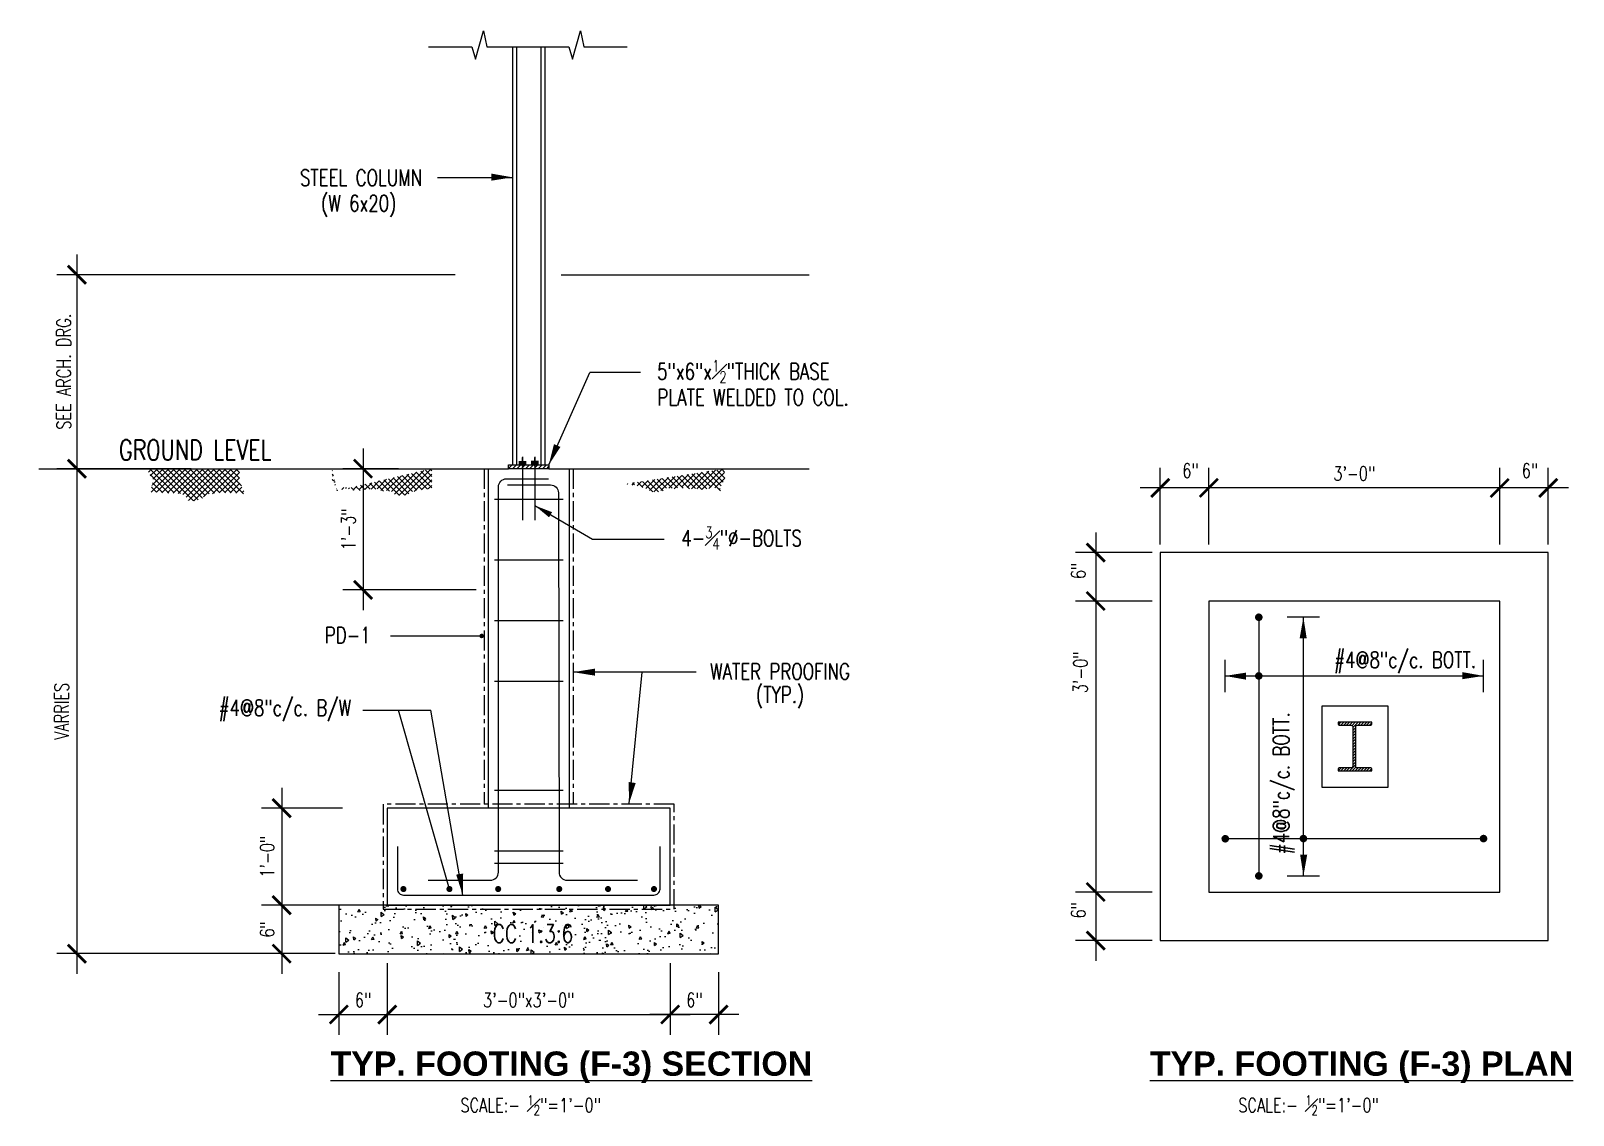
# Model space of a CAD drawing. Header units: inches. Extents: x 53231 to 57580, y 9630 to 11039.
# Drawn here: x 53282.7 to 53473.6, y 10355.6 to 10489.8 of the extents above; entities that cross this region are included whole.
import ezdxf

# ---------------------------------------------------------------- set-up
doc = ezdxf.new("R2010")
doc.units = ezdxf.units.IN
doc.header["$MEASUREMENT"] = 0
doc.linetypes.add('CENTER', pattern=[2, 1.25, -0.25, 0.25, -0.25])
for name, color, linetype in [('A-TEXT-P', 242, 'Continuous'), ('COLUMN', 4, 'Continuous'), ('Grid line', 1, 'CENTER'), ('HATCH', 253, 'Continuous'), ('L', 2, 'Continuous'), ('PB', 3, 'Continuous'), ('WALL', 7, 'Continuous')]:
    doc.layers.add(name, color=color, linetype=linetype)
doc.styles.add('1-2', font='simplex.shx', dxfattribs={"width": 0.75, "height": 1.75})
doc.styles.add('1-8', font='simplex.shx', dxfattribs={"width": 0.75, "height": 7})
doc.styles.add('16 scale', font='arial.ttf')
doc.dimstyles.new('1-2', dxfattribs={"dimtxt": 1.75, "dimasz": 2.25, "dimexe": 2.5, "dimexo": 1, "dimgap": 0.75, "dimtad": 1, "dimdec": 4, "dimzin": 3, "dimdsep": 46, "dimlunit": 4, "dimtxsty": '1-2', "dimblk": 'ARCHTICK', "dimcen": 0, "dimdle": 2.5, "dimclrd": 1, "dimclre": 1, "dimclrt": 2, "dimazin": 0, "dimtfac": 0.75, "dimtdec": 4, "dimtix": 1, "dimtmove": 2, "dimatfit": 3, "dimfxl": 1, "dimfrac": 1, "dimtolj": 1, "dimtzin": 1, "dimlwd": -1, "dimlwe": -1, "dimarcsym": 0})
pattern_1 = [(45, (-328.04964, 0), (-0.3535533906, 0.3535533906), []), (135, (-328.04964, 0), (-0.3535533906, -0.3535533906), [])]

msp = doc.modelspace()

# ---------------------------------------------------------------- texts
at = {"layer": 'A-TEXT-P', "color": 4, "char_height": 3, "attachment_point": 1, "style": '16 scale'}
for s, insert in [('{\\fArial|b1|i0|c0|p34;\\LTYP. FOOTING (F-3) SECTION}', (53319.78444549, 10363.48652482)), ('{\\fArial|b1|i0|c0|p34;\\LTYP. FOOTING (F-3) PLAN }', (53421.17823027, 10363.48652482))]:
    msp.add_mtext_dynamic_manual_height_columns(s, width=863.7811566335, gutter_width=30, heights=[0], dxfattribs=dict(at, insert=insert))
at = {"layer": 'L', "color": 2, "attachment_point": 5}
for s, insert, char_height, style in [('\\A1;STEEL COLUMN', (53323.56980983, 10471.58503987), 2, '1-2'), ('\\A1;(W 6x20)', (53323.2727628, 10468.08925604), 2, '1-2'), ('\\A1;5"x6"x{\\H0.7x;\\S1#2;}"THICK BASE', (53370.86795359, 10447.62312192), 2, '1-2'), ('\\A1;  PLATE WELDED TO COL.', (53371.05693848, 10444.41677738), 2, '1-2'), ('\\A1;GROUND LEVEL', (53303.05489985, 10437.9170825), 2.5, '1-2'), ('\\A1;4-{\\H0.7x;\\S3#4;}"%%C-BOLTS', (53370.65341588, 10426.9960873), 2, '1-2'), ('\\A1;#4@8"c/c. BOTT.', (53452.76258753, 10411.61628498), 2, '1-2'), ('\\A1;WATER PROOFING', (53375.41849197, 10410.50708138), 2, '1-2'), ('\\A1;(TYP.)', (53375.41849197, 10407.30160674), 2, '1-2'), ('\\A1;#4@8"c/c. B/W', (53314.14171788, 10405.67673546), 2, '1-2'), ('\\A1;CC 1:3:6', (53344.83777113, 10378.06814002), 2.25, '1-2'), ('\\A1;SCALE:- {\\H0.7x;\\S1#2;}"=1\'-0"', (53344.55585908, 10356.83538475), 1.75, '1-8'), ('\\A1;SCALE:- {\\H0.7x;\\S1#2;}"=1\'-0"', (53440.81628367, 10356.83538475), 1.75, '1-8')]:
    msp.add_mtext(s, dxfattribs=dict(at, insert=insert, char_height=char_height, style=style))
at = {"layer": 'L', "color": 2, "insert": (53321.91837389, 10414.98764628), "char_height": 2, "width": 31.5097583618, "attachment_point": 5, "style": '1-2'}
msp.add_mtext('\\A1;PD-1', dxfattribs=at)
at = {"layer": 'L', "color": 2, "insert": (53437.75291702, 10396.66449077), "char_height": 2, "attachment_point": 5, "rotation": 90, "style": '1-2'}
msp.add_mtext('\\A1;#4@8"c/c. BOTT.', dxfattribs=at)

# ---------------------------------------------------------------- blocks, each defined once
blk = doc.blocks.new('_ARCHTICK')
at = {"color": 0, "linetype": 'ByBlock', "const_width": 0.15}
blk.add_lwpolyline([(-0.5, -0.5), (0.5, 0.5)], dxfattribs=at)
blk = doc.blocks.new('*D114')
at = {"layer": 'DEFPOINTS', "color": 0, "transparency": 16777216}
for p in [(53336.2, 10459.59), (53288.4, 10435.59), (53303.52, 10435.59)]:
    blk.add_point(p, dxfattribs=at)
at = {"layer": 'L', "color": 1, "transparency": 16777216}
for p, q in [((53288.4, 10462.09), (53288.4, 10433.09)), ((53335.2, 10459.59), (53285.9, 10459.59)), ((53302.52, 10435.59), (53285.9, 10435.59))]:
    blk.add_line(p, q, dxfattribs=at)
at = {"layer": 'L', "color": 1, "transparency": 16777216, "xscale": 2.25, "yscale": 2.25, "zscale": 2.25}
for p, rotation in [((53288.4, 10459.59), 90), ((53288.4, 10435.59), 270)]:
    blk.add_blockref('_ARCHTICK', p, dxfattribs=dict(at, rotation=rotation))
at = {"layer": 'L', "color": 2, "transparency": 16777216, "insert": (53286.77, 10447.59), "char_height": 1.75, "attachment_point": 5, "rotation": 90, "style": '1-2'}
blk.add_mtext('\\A1;SEE ARCH. DRG.', dxfattribs=at)
blk = doc.blocks.new('*D115')
at = {"layer": 'DEFPOINTS', "color": 0, "transparency": 16777216}
for p in [(53322.27, 10393.59), (53313.74, 10381.59), (53328.19, 10381.59)]:
    blk.add_point(p, dxfattribs=at)
at = {"layer": 'L', "color": 1, "transparency": 16777216}
for p, q in [((53313.74, 10396.09), (53313.74, 10379.09)), ((53321.27, 10393.59), (53311.24, 10393.59)), ((53327.19, 10381.59), (53311.24, 10381.59))]:
    blk.add_line(p, q, dxfattribs=at)
at = {"layer": 'L', "color": 1, "transparency": 16777216, "xscale": 2.25, "yscale": 2.25, "zscale": 2.25}
for p, rotation in [((53313.74, 10393.59), 90), ((53313.74, 10381.59), 270)]:
    blk.add_blockref('_ARCHTICK', p, dxfattribs=dict(at, rotation=rotation))
at = {"layer": 'L', "color": 2, "transparency": 16777216, "insert": (53311.95, 10387.59), "char_height": 1.75, "attachment_point": 5, "rotation": 90, "style": '1-2'}
blk.add_mtext('\\A1;1\'-0"', dxfattribs=at)
blk = doc.blocks.new('*D116')
at = {"layer": 'DEFPOINTS', "color": 0, "transparency": 16777216}
for p in [(53319.64, 10381.59), (53313.74, 10375.59), (53319.64, 10375.59)]:
    blk.add_point(p, dxfattribs=at)
at = {"layer": 'L', "color": 1, "transparency": 16777216}
for p, q in [((53313.74, 10384.09), (53313.74, 10373.09)), ((53318.64, 10381.59), (53311.24, 10381.59)), ((53318.64, 10375.59), (53311.24, 10375.59))]:
    blk.add_line(p, q, dxfattribs=at)
at = {"layer": 'L', "color": 1, "transparency": 16777216, "xscale": 2.25, "yscale": 2.25, "zscale": 2.25}
for p, rotation in [((53313.74, 10381.59), 90), ((53313.74, 10375.59), 270)]:
    blk.add_blockref('_ARCHTICK', p, dxfattribs=dict(at, rotation=rotation))
at = {"layer": 'L', "color": 2, "transparency": 16777216, "insert": (53311.95, 10378.59), "char_height": 1.75, "attachment_point": 5, "rotation": 90, "style": '1-2'}
blk.add_mtext('\\A1;6"', dxfattribs=at)
blk = doc.blocks.new('*D117')
at = {"layer": 'DEFPOINTS', "color": 0, "transparency": 16777216}
for p in [(53302.84, 10435.59), (53288.4, 10375.59), (53321.34, 10375.59)]:
    blk.add_point(p, dxfattribs=at)
at = {"layer": 'L', "color": 1, "transparency": 16777216}
for p, q in [((53288.4, 10438.09), (53288.4, 10373.09)), ((53301.84, 10435.59), (53285.9, 10435.59)), ((53320.34, 10375.59), (53285.9, 10375.59))]:
    blk.add_line(p, q, dxfattribs=at)
at = {"layer": 'L', "color": 1, "transparency": 16777216, "xscale": 2.25, "yscale": 2.25, "zscale": 2.25}
for p, rotation in [((53288.4, 10435.59), 90), ((53288.4, 10375.59), 270)]:
    blk.add_blockref('_ARCHTICK', p, dxfattribs=dict(at, rotation=rotation))
at = {"layer": 'L', "color": 2, "transparency": 16777216, "insert": (53286.51, 10405.59), "char_height": 1.75, "attachment_point": 5, "rotation": 90, "style": '1-2'}
blk.add_mtext('\\A1;VARRIES', dxfattribs=at)
blk = doc.blocks.new('*D113')
at = {"layer": 'DEFPOINTS', "color": 0, "transparency": 16777216}
for p in [(53326.81, 10375.43), (53320.81, 10374.28), (53326.81, 10368.06)]:
    blk.add_point(p, dxfattribs=at)
at = {"layer": 'L', "color": 1, "transparency": 16777216}
for p, q in [((53320.81, 10373.28), (53320.81, 10365.56)), ((53326.81, 10374.43), (53326.81, 10365.56)), ((53318.31, 10368.06), (53329.31, 10368.06))]:
    blk.add_line(p, q, dxfattribs=at)
at = {"layer": 'L', "color": 1, "transparency": 16777216, "xscale": 2.25, "yscale": 2.25, "zscale": 2.25, "rotation": 180}
blk.add_blockref('_ARCHTICK', (53320.81, 10368.06), dxfattribs=at)
at = {"layer": 'L', "color": 1, "transparency": 16777216, "xscale": 2.25, "yscale": 2.25, "zscale": 2.25}
blk.add_blockref('_ARCHTICK', (53326.81, 10368.06), dxfattribs=at)
at = {"layer": 'L', "color": 2, "transparency": 16777216, "insert": (53323.81, 10369.85), "char_height": 1.75, "attachment_point": 5, "style": '1-2'}
blk.add_mtext('\\A1;6"', dxfattribs=at)
blk = doc.blocks.new('*D108')
at = {"layer": 'DEFPOINTS', "color": 0, "transparency": 16777216}
for p in [(53361.81, 10375.43), (53367.81, 10374.28), (53361.81, 10368.06)]:
    blk.add_point(p, dxfattribs=at)
at = {"layer": 'L', "color": 1, "transparency": 16777216}
for p, q in [((53361.81, 10374.43), (53361.81, 10365.56)), ((53367.81, 10373.28), (53367.81, 10365.56)), ((53370.31, 10368.06), (53359.31, 10368.06))]:
    blk.add_line(p, q, dxfattribs=at)
at = {"layer": 'L', "color": 1, "transparency": 16777216, "xscale": 2.25, "yscale": 2.25, "zscale": 2.25, "rotation": 180}
blk.add_blockref('_ARCHTICK', (53361.81, 10368.06), dxfattribs=at)
at = {"layer": 'L', "color": 1, "transparency": 16777216, "xscale": 2.25, "yscale": 2.25, "zscale": 2.25}
blk.add_blockref('_ARCHTICK', (53367.81, 10368.06), dxfattribs=at)
at = {"layer": 'L', "color": 2, "transparency": 16777216, "insert": (53364.81, 10369.85), "char_height": 1.75, "attachment_point": 5, "style": '1-2'}
blk.add_mtext('\\A1;6"', dxfattribs=at)
blk = doc.blocks.new('*D109')
at = {"layer": 'DEFPOINTS', "color": 0, "transparency": 16777216}
for p in [(53361.81, 10375.43), (53326.81, 10374.28), (53361.81, 10368.06)]:
    blk.add_point(p, dxfattribs=at)
at = {"layer": 'L', "color": 1, "transparency": 16777216}
for p, q in [((53326.81, 10373.28), (53326.81, 10365.56)), ((53361.81, 10374.43), (53361.81, 10365.56)), ((53324.31, 10368.06), (53364.31, 10368.06))]:
    blk.add_line(p, q, dxfattribs=at)
at = {"layer": 'L', "color": 1, "transparency": 16777216, "xscale": 2.25, "yscale": 2.25, "zscale": 2.25, "rotation": 180}
blk.add_blockref('_ARCHTICK', (53326.81, 10368.06), dxfattribs=at)
at = {"layer": 'L', "color": 1, "transparency": 16777216, "xscale": 2.25, "yscale": 2.25, "zscale": 2.25}
blk.add_blockref('_ARCHTICK', (53361.81, 10368.06), dxfattribs=at)
at = {"layer": 'L', "color": 2, "transparency": 16777216, "insert": (53344.31, 10369.85), "char_height": 1.75, "attachment_point": 5, "style": '1-2'}
blk.add_mtext('\\A1;3\'-0"x3\'-0"', dxfattribs=at)
blk = doc.blocks.new('*D110')
at = {"layer": 'DEFPOINTS', "color": 0, "transparency": 16777216}
for p in [(53329.18, 10435.59), (53323.81, 10420.59), (53338.81, 10420.59)]:
    blk.add_point(p, dxfattribs=at)
at = {"layer": 'L', "color": 1, "transparency": 16777216}
for p, q in [((53323.81, 10438.09), (53323.81, 10418.09)), ((53328.18, 10435.59), (53321.31, 10435.59)), ((53337.81, 10420.59), (53321.31, 10420.59))]:
    blk.add_line(p, q, dxfattribs=at)
at = {"layer": 'L', "color": 1, "transparency": 16777216, "xscale": 2.25, "yscale": 2.25, "zscale": 2.25}
for p, rotation in [((53323.81, 10435.59), 90), ((53323.81, 10420.59), 270)]:
    blk.add_blockref('_ARCHTICK', p, dxfattribs=dict(at, rotation=rotation))
at = {"layer": 'L', "color": 2, "transparency": 16777216, "insert": (53322.02, 10428.09), "char_height": 1.75, "attachment_point": 5, "rotation": 90, "style": '1-2'}
blk.add_mtext('\\A1;1\'-3"', dxfattribs=at)
blk = doc.blocks.new('*D102')
at = {"layer": 'DEFPOINTS', "color": 0, "transparency": 16777216}
for p in [(53422.47, 10383.21), (53414.47, 10377.21), (53422.47, 10377.21)]:
    blk.add_point(p, dxfattribs=at)
at = {"layer": 'L', "color": 1, "transparency": 16777216}
for p, q in [((53414.47, 10385.71), (53414.47, 10374.71)), ((53421.47, 10383.21), (53411.97, 10383.21)), ((53421.47, 10377.21), (53411.97, 10377.21))]:
    blk.add_line(p, q, dxfattribs=at)
at = {"layer": 'L', "color": 1, "transparency": 16777216, "xscale": 2.25, "yscale": 2.25, "zscale": 2.25}
for p, rotation in [((53414.47, 10383.21), 90), ((53414.47, 10377.21), 270)]:
    blk.add_blockref('_ARCHTICK', p, dxfattribs=dict(at, rotation=rotation))
at = {"layer": 'L', "color": 2, "transparency": 16777216, "insert": (53412.33, 10380.96), "char_height": 1.75, "attachment_point": 5, "rotation": 90, "style": '1-2'}
blk.add_mtext('\\A1;6"', dxfattribs=at)
blk = doc.blocks.new('*D103')
at = {"layer": 'DEFPOINTS', "color": 0, "transparency": 16777216}
for p in [(53422.47, 10419.21), (53414.47, 10383.21), (53422.47, 10383.21)]:
    blk.add_point(p, dxfattribs=at)
at = {"layer": 'L', "color": 1, "transparency": 16777216}
for p, q in [((53414.47, 10421.71), (53414.47, 10380.71)), ((53421.47, 10419.21), (53411.97, 10419.21)), ((53421.47, 10383.21), (53411.97, 10383.21))]:
    blk.add_line(p, q, dxfattribs=at)
at = {"layer": 'L', "color": 1, "transparency": 16777216, "xscale": 2.25, "yscale": 2.25, "zscale": 2.25}
for p, rotation in [((53414.47, 10419.21), 90), ((53414.47, 10383.21), 270)]:
    blk.add_blockref('_ARCHTICK', p, dxfattribs=dict(at, rotation=rotation))
at = {"layer": 'L', "color": 2, "transparency": 16777216, "insert": (53412.58, 10410.4), "char_height": 1.75, "attachment_point": 5, "rotation": 90, "style": '1-2'}
blk.add_mtext('\\A1;3\'-0"', dxfattribs=at)
blk = doc.blocks.new('*D104')
at = {"layer": 'DEFPOINTS', "color": 0, "transparency": 16777216}
for p in [(53422.47, 10425.21), (53414.47, 10419.21), (53422.47, 10419.21)]:
    blk.add_point(p, dxfattribs=at)
at = {"layer": 'L', "color": 1, "transparency": 16777216}
for p, q in [((53414.47, 10427.71), (53414.47, 10416.71)), ((53421.47, 10425.21), (53411.97, 10425.21)), ((53421.47, 10419.21), (53411.97, 10419.21))]:
    blk.add_line(p, q, dxfattribs=at)
at = {"layer": 'L', "color": 1, "transparency": 16777216, "xscale": 2.25, "yscale": 2.25, "zscale": 2.25}
for p, rotation in [((53414.47, 10425.21), 90), ((53414.47, 10419.21), 270)]:
    blk.add_blockref('_ARCHTICK', p, dxfattribs=dict(at, rotation=rotation))
at = {"layer": 'L', "color": 2, "transparency": 16777216, "insert": (53412.33, 10422.96), "char_height": 1.75, "attachment_point": 5, "rotation": 90, "style": '1-2'}
blk.add_mtext('\\A1;6"', dxfattribs=at)
blk = doc.blocks.new('*D105')
at = {"layer": 'DEFPOINTS', "color": 0, "transparency": 16777216}
for p in [(53422.47, 10433.21), (53422.47, 10425.21), (53428.47, 10425.21)]:
    blk.add_point(p, dxfattribs=at)
at = {"layer": 'L', "color": 1, "transparency": 16777216}
for p, q in [((53422.47, 10426.21), (53422.47, 10435.71)), ((53428.47, 10426.21), (53428.47, 10435.71)), ((53430.97, 10433.21), (53419.97, 10433.21))]:
    blk.add_line(p, q, dxfattribs=at)
at = {"layer": 'L', "color": 1, "transparency": 16777216, "xscale": 2.25, "yscale": 2.25, "zscale": 2.25, "rotation": 180}
blk.add_blockref('_ARCHTICK', (53422.47, 10433.21), dxfattribs=at)
at = {"layer": 'L', "color": 1, "transparency": 16777216, "xscale": 2.25, "yscale": 2.25, "zscale": 2.25}
blk.add_blockref('_ARCHTICK', (53428.47, 10433.21), dxfattribs=at)
at = {"layer": 'L', "color": 2, "transparency": 16777216, "insert": (53426.21, 10435.35), "char_height": 1.75, "attachment_point": 5, "style": '1-2'}
blk.add_mtext('\\A1;6"', dxfattribs=at)
blk = doc.blocks.new('*D106')
at = {"layer": 'DEFPOINTS', "color": 0, "transparency": 16777216}
for p in [(53428.47, 10433.21), (53428.47, 10425.21), (53464.47, 10425.21)]:
    blk.add_point(p, dxfattribs=at)
at = {"layer": 'L', "color": 1, "transparency": 16777216}
for p, q in [((53428.47, 10426.21), (53428.47, 10435.71)), ((53464.47, 10426.21), (53464.47, 10435.71)), ((53466.97, 10433.21), (53425.97, 10433.21))]:
    blk.add_line(p, q, dxfattribs=at)
at = {"layer": 'L', "color": 1, "transparency": 16777216, "xscale": 2.25, "yscale": 2.25, "zscale": 2.25, "rotation": 180}
blk.add_blockref('_ARCHTICK', (53428.47, 10433.21), dxfattribs=at)
at = {"layer": 'L', "color": 1, "transparency": 16777216, "xscale": 2.25, "yscale": 2.25, "zscale": 2.25}
blk.add_blockref('_ARCHTICK', (53464.47, 10433.21), dxfattribs=at)
at = {"layer": 'L', "color": 2, "transparency": 16777216, "insert": (53446.47, 10435), "char_height": 1.75, "attachment_point": 5, "style": '1-2'}
blk.add_mtext('\\A1;3\'-0"', dxfattribs=at)
blk = doc.blocks.new('*D107')
at = {"layer": 'DEFPOINTS', "color": 0, "transparency": 16777216}
for p in [(53464.47, 10433.21), (53464.47, 10425.21), (53470.47, 10425.21)]:
    blk.add_point(p, dxfattribs=at)
at = {"layer": 'L', "color": 1, "transparency": 16777216}
for p, q in [((53464.47, 10426.21), (53464.47, 10435.71)), ((53470.47, 10426.21), (53470.47, 10435.71)), ((53472.97, 10433.21), (53461.97, 10433.21))]:
    blk.add_line(p, q, dxfattribs=at)
at = {"layer": 'L', "color": 1, "transparency": 16777216, "xscale": 2.25, "yscale": 2.25, "zscale": 2.25, "rotation": 180}
blk.add_blockref('_ARCHTICK', (53464.47, 10433.21), dxfattribs=at)
at = {"layer": 'L', "color": 1, "transparency": 16777216, "xscale": 2.25, "yscale": 2.25, "zscale": 2.25}
blk.add_blockref('_ARCHTICK', (53470.47, 10433.21), dxfattribs=at)
at = {"layer": 'L', "color": 2, "transparency": 16777216, "insert": (53468.21, 10435.35), "char_height": 1.75, "attachment_point": 5, "style": '1-2'}
blk.add_mtext('\\A1;6"', dxfattribs=at)
blk = doc.blocks.new('A$C6FAA51F3')
at = {"layer": 'L', "color": 1}
blk.add_lwpolyline([(0, 0, 0, 0.875, 0), (0.03, 2.62, 0.875, 0.875, 0)], format="xyseb", dxfattribs=at)
at = {"layer": 'WALL', "color": 4}
blk.add_line((-2, 0), (2, 0), dxfattribs=at)
blk = doc.blocks.new('A$C48294E53')
at = {"layer": 'COLUMN', "color": 4}
blk.add_lwpolyline([(2.19, 7.62), (3.63, 7.62, -0.414214), (3.81, 7.44), (3.81, 2.53, -0.414214), (3.63, 2.35), (2.19, 2.35, 0.414214), (2, 2.16), (2, 1.97), (6.19, 1.97), (6.19, 2.16, 0.414214), (6, 2.35), (4.37, 2.35, -0.414214), (4.19, 2.53), (4.19, 7.44, -0.414214), (4.37, 7.62), (6, 7.62, 0.414214), (6.19, 7.81), (6.19, 8), (2, 8), (2, 7.81, 0.414214)], format="xyb", close=True, dxfattribs=at)
blk = doc.blocks.new('A$C0EAF4FF9')
at = {"layer": 'Grid line'}
h = blk.add_hatch(dxfattribs=at)
h.set_pattern_fill('_USER', color=256, scale=0.25, angle=45, style=0, pattern_type=0)
h.set_pattern_definition([(45, (0, 0), (-0.176777, 0.176777), [])])
edge = h.paths.add_edge_path()
edge.add_line((2.19, 7.72), (3.63, 7.72))
edge.add_arc((3.63, 7.53), 0.188, 0, 90, ccw=False)
edge.add_line((3.81, 7.53), (3.81, 2.62))
edge.add_arc((3.63, 2.62), 0.188, -90, 0, ccw=False)
edge.add_line((3.63, 2.44), (2.19, 2.44))
edge.add_arc((2.19, 2.25), 0.187, 90, 180)
edge.add_line((2, 2.25), (2, 2.06))
edge.add_line((2, 2.06), (6.19, 2.06))
edge.add_line((6.19, 2.06), (6.19, 2.25))
edge.add_arc((6, 2.25), 0.188, 0, 90)
edge.add_line((6, 2.44), (4.37, 2.44))
edge.add_arc((4.37, 2.62), 0.188, 180, 270, ccw=False)
edge.add_line((4.19, 2.62), (4.19, 7.53))
edge.add_arc((4.37, 7.53), 0.188, 90, 180, ccw=False)
edge.add_line((4.37, 7.72), (6, 7.72))
edge.add_arc((6, 7.9), 0.187, 270, 360)
edge.add_line((6.19, 7.9), (6.19, 8.09))
edge.add_line((6.19, 8.09), (2, 8.09))
edge.add_line((2, 8.09), (2, 7.9))
edge.add_arc((2.19, 7.9), 0.188, 180, 270)
blk.add_blockref('A$C48294E53', (0, 0.09), dxfattribs=at)

# ---------------------------------------------------------------- dimensions: what is measured, and where the dimension line sits
at = {"layer": 'L'}
dim = msp.add_linear_dim(base=(53288.39596416, 10435.58546599), p1=(53336.2043152, 10459.58546599), p2=(53303.52265544, 10435.58546599), angle=90, text='SEE ARCH. DRG.', dimstyle='1-2', dxfattribs=at)
dim.commit()
dim.dimension.update_dxf_attribs({"geometry": '*D114', "text_midpoint": (53286.77096416, 10447.58546599)})
dim = msp.add_linear_dim(base=(53288.39596416, 10375.58546599), p1=(53302.84138253, 10435.58546599), p2=(53321.34138253, 10375.58546599), angle=90, text='VARRIES', dimstyle='1-2', dxfattribs=at)
dim.commit()
dim.dimension.update_dxf_attribs({"geometry": '*D117', "text_midpoint": (53286.50808105, 10405.58546599), "dimtype": 160})
for base, p1, p2, angle, picture, middle in [((53323.80991443, 10420.58546599), (53329.17550765, 10435.58546599), (53338.80810324, 10420.58546599), 90, '*D110', (53322.01824777, 10428.08546599)), ((53313.74206818, 10381.58546599), (53322.27000055, 10393.58546599), (53328.18748655, 10381.58546599), 90, '*D115', (53311.95040152, 10387.58546599)), ((53313.74206818, 10375.58546599), (53319.64376508, 10381.58546599), (53319.64376508, 10375.58546599), 90, '*D116', (53311.95040152, 10378.58546599)), ((53361.80810324, 10368.05831965), (53367.80810324, 10374.28129103), (53361.80810324, 10375.42501419), 180, '*D108', (53364.80810324, 10369.84998632))]:
    dim = msp.add_linear_dim(base=base, p1=p1, p2=p2, angle=angle, dimstyle='1-2', dxfattribs=at)
    dim.commit()
    dim.dimension.update_dxf_attribs({"geometry": picture, "text_midpoint": middle})
for base, p1, p2, picture, middle in [((53422.46615304, 10433.21039132), (53428.46615304, 10425.21039132), (53422.46615304, 10425.21039132), '*D105', (53426.21350683, 10435.3468175)), ((53464.46615304, 10433.21039132), (53470.46615304, 10425.21039132), (53464.46615304, 10425.21039132), '*D107', (53468.21350683, 10435.3468175))]:
    dim = msp.add_linear_dim(base=base, p1=p1, p2=p2, dimstyle='1-2', dxfattribs=at)
    dim.commit()
    dim.dimension.update_dxf_attribs({"geometry": picture, "text_midpoint": middle, "dimtype": 160})
for base, p1, p2, picture, middle in [((53428.46615304, 10433.21039132), (53464.46615304, 10425.21039132), (53428.46615304, 10425.21039132), '*D106', (53446.46615304, 10435.00205798)), ((53326.80810324, 10368.05831965), (53320.80810324, 10374.28129103), (53326.80810324, 10375.42501419), '*D113', (53323.80810324, 10369.84998632))]:
    dim = msp.add_linear_dim(base=base, p1=p1, p2=p2, dimstyle='1-2', dxfattribs=at)
    dim.commit()
    dim.dimension.update_dxf_attribs({"geometry": picture, "text_midpoint": middle})
for base, p1, p2, picture, middle in [((53414.46615304, 10419.21039132), (53422.46615304, 10425.21039132), (53422.46615304, 10419.21039132), '*D104', (53412.32972686, 10422.95774511)), ((53414.46615304, 10383.21039132), (53422.46615304, 10419.21039132), (53422.46615304, 10383.21039132), '*D103', (53412.57826992, 10410.39683533)), ((53414.46615304, 10377.21039132), (53422.46615304, 10383.21039132), (53422.46615304, 10377.21039132), '*D102', (53412.32972686, 10380.95774511))]:
    dim = msp.add_linear_dim(base=base, p1=p1, p2=p2, angle=90, dimstyle='1-2', dxfattribs=at)
    dim.commit()
    dim.dimension.update_dxf_attribs({"geometry": picture, "text_midpoint": middle, "dimtype": 160})
dim = msp.add_linear_dim(base=(53361.80810324, 10368.05831965), p1=(53326.80810324, 10374.28129103), p2=(53361.80810324, 10375.42501419), text='3\'-0"x3\'-0"', dimstyle='1-2', dxfattribs=at)
dim.commit()
dim.dimension.update_dxf_attribs({"geometry": '*D109', "text_midpoint": (53344.30810324, 10369.84998632)})

# ---------------------------------------------------------------- hatches: boundary and pattern name
at = {"layer": 'HATCH'}
h = msp.add_hatch(dxfattribs=at)
h.set_pattern_fill('_USER', color=256, scale=0.5, angle=45, style=0, double=1, pattern_type=0)
h.set_pattern_definition([(45, (-330.14087, 0), (-0.3535533906, 0.3535533906), []), (135, (-330.14087, 0), (-0.3535533906, -0.3535533906), [])])
edge = h.paths.add_edge_path()
edge.add_arc((53297.62539102, 10432.58429369), 0.12289045, 32.0000000486, 128.5693309629)
edge.add_arc((53297.501076, 10432.68761826), 0.04824427, 351.3664630518, 414.9999999502)
edge.add_arc((53297.501076, 10432.76665704), 0.04824427, 305.0000000507, 414.9999999493)
edge.add_arc((53297.501076, 10432.84569582), 0.04824427, 305.0000000485, 414.9999999515)
edge.add_arc((53297.44576636, 10433.00372495), 0.14467368, 305.0000000498, 414.9999999502)
edge.add_arc((53297.501076, 10433.16175408), 0.04824427, 305.0000000485, 414.9999999515)
edge.add_arc((53297.51295461, 10433.30800573), 0.10789439, 278.4169765515, 388.4169764521)
edge.add_arc((53297.59205538, 10433.46608329), 0.10789439, 278.4169765431, 388.4169764441)
edge.add_arc((53297.67115615, 10433.62416085), 0.10789439, 278.4169765482, 388.4169764505)
edge.add_arc((53297.71070654, 10433.75454493), 0.09648854, 305.0000000496, 414.9999999504)
edge.add_arc((53297.71070654, 10433.91262249), 0.09648854, 305.0000000496, 414.9999999504)
edge.add_arc((53297.73837831, 10434.03118067), 0.04824427, 305.0000000485, 414.9999999515)
edge.add_arc((53297.71074045, 10434.14969041), 0.09642941, 305.0000000504, 414.9999999496)
edge.add_arc((53297.73837831, 10434.26820015), 0.04824427, 305.0000000485, 414.9999999515)
edge.add_arc((53297.73837831, 10434.34723893), 0.04824427, 305.0000000485, 414.9999999515)
edge.add_arc((53297.65927754, 10434.37089075), 0.10794515, 8.4529127433, 118.4529126436)
edge.add_arc((53297.51295461, 10434.5171424), 0.10789439, 331.5830235495, 441.5830234518)
edge.add_arc((53297.46152561, 10434.63570057), 0.06825446, 350.0224601742, 460.0224600744)
edge.add_arc((53297.39430345, 10434.78195222), 0.09648854, 305.0000000496, 414.9999999504)
edge.add_arc((53297.28756482, 10434.92411378), 0.17393999, 338.7216118059, 448.7216117074)
edge.add_arc((53297.2242233, 10435.10983639), 0.06825446, 350.0224601742, 460.0224600744)
edge.add_arc((53297.15700114, 10435.25608804), 0.09648853, 305.0000000485, 414.9999999515)
edge.add_arc((53297.15700114, 10435.4141656), 0.09648854, 305.0000000496, 414.9999999504)
edge.add_arc((53297.18467291, 10435.53272378), 0.04824427, 305.0000000485, 414.9999999515)
edge.add_arc((53297.15700114, 10435.65128195), 0.09648854, 305.0000000544, 316.9911220598)
edge.add_line((53297.22755819, 10435.58546599), (53308.43171932, 10435.58546599))
edge.add_arc((53308.38616031, 10435.60115625), 0.04818514, 305.000000049, 340.9965915299, ccw=False)
edge.add_arc((53308.38612639, 10435.5221659), 0.04824427, -54.9999999515, 54.9999999515, ccw=False)
edge.add_arc((53308.38612639, 10435.44312712), 0.04824427, -54.9999999515, 54.9999999515, ccw=False)
edge.add_arc((53308.38612639, 10435.36408834), 0.04824427, -54.9999999493, 54.9999999493, ccw=False)
edge.add_arc((53308.38612639, 10435.28504956), 0.04824427, -54.9999999515, 54.9999999515, ccw=False)
edge.add_arc((53308.38612639, 10435.20601078), 0.04824427, -54.9999999515, 54.9999999515, ccw=False)
edge.add_arc((53308.45334856, 10435.13879791), 0.04828211, 35.0000000491, 144.9999999509, ccw=False)
edge.add_arc((53308.46522717, 10435.126972), 0.04824427, -54.9999999493, 54.9999999493, ccw=False)
edge.add_arc((53308.46522717, 10435.04793322), 0.04824427, -54.9999999515, 54.9999999515, ccw=False)
edge.add_arc((53308.46522717, 10434.96889443), 0.04824427, -54.9999999493, 54.9999999493, ccw=False)
edge.add_arc((53308.46522717, 10434.88985565), 0.04824427, -54.9999999515, 54.9999999515, ccw=False)
edge.add_arc((53308.40991753, 10434.73182652), 0.14467368, -54.9999999502, 54.9999999502, ccw=False)
edge.add_arc((53308.46522717, 10434.57379739), 0.04824427, -54.9999999515, 54.9999999515, ccw=False)
edge.add_arc((53308.43755539, 10434.45523922), 0.09648854, -54.9999999504, 54.9999999504, ccw=False)
edge.add_arc((53308.43755539, 10434.29716166), 0.09648854, -54.9999999504, 54.9999999504, ccw=False)
edge.add_arc((53308.46522717, 10434.17860349), 0.04824427, -54.9999999515, 54.9999999515, ccw=False)
edge.add_arc((53308.43755539, 10434.06004532), 0.09648854, -54.9999999504, 54.9999999504, ccw=False)
edge.add_arc((53308.43755539, 10433.90196776), 0.09648853, -54.9999999515, 54.9999999515, ccw=False)
edge.add_arc((53308.50477755, 10433.75571611), 0.06825446, -9.9775398258, 100.0224600744, ccw=False)
edge.add_arc((53308.56811907, 10433.5699935), 0.17393999, -21.2783881941, 88.7216117074, ccw=False)
edge.add_arc((53308.67485771, 10433.42783193), 0.09648854, -54.9999999504, 54.9999999504, ccw=False)
edge.add_arc((53308.74207987, 10433.28158028), 0.06825446, -9.9775398258, 100.0224600744, ccw=False)
edge.add_arc((53308.79350886, 10433.16302211), 0.10789439, -28.4169764505, 81.5830234518, ccw=False)
edge.add_arc((53308.9398318, 10433.01677046), 0.10794515, 8.4529127433, 118.4529126436, ccw=False)
edge.add_arc((53309.01893257, 10432.99311864), 0.04824427, -54.9999999515, 54.9999999515, ccw=False)
edge.add_arc((53309.01893257, 10432.91407986), 0.04824427, -54.9999999515, 54.9999999515, ccw=False)
edge.add_arc((53308.99129471, 10432.79557012), 0.09642941, -54.9999999496, 54.9999999496, ccw=False)
edge.add_arc((53309.01893257, 10432.67706038), 0.04824427, -54.9999999515, 54.9999999515, ccw=False)
edge.add_arc((53308.99126079, 10432.55850221), 0.09648854, -24.0280352442, 54.999999951, ccw=False)
edge.add_arc((53309.20799353, 10432.30964246), 0.24588495, 121.5357405307, 141.9999999499)
edge.add_arc((53308.70140603, 10432.26554802), 0.36887945, 32.0000000493, 141.9999999498)
edge.add_arc((53308.20220279, 10432.36235372), 0.24588495, 32.0000000499, 141.9999999499)
edge.add_arc((53307.90422579, 10432.44861359), 0.12289045, 32.0000000497, 141.9999999504)
edge.add_arc((53307.70316979, 10432.45915049), 0.12289045, 32.0000000493, 141.9999999491)
edge.add_arc((53307.50202554, 10432.46963225), 0.1229945, 32.0000000497, 141.9999999507)
edge.add_arc((53307.30088754, 10432.48023321), 0.12289045, 32.0000000479, 141.9999999483)
edge.add_arc((53307.0997433, 10432.49071497), 0.1229945, 32.0000000504, 141.9999999509)
edge.add_arc((53306.89860529, 10432.50131593), 0.12289045, 32.0000000486, 141.9999999496)
edge.add_arc((53306.69746105, 10432.51179769), 0.1229945, 32.0000000497, 141.9999999509)
edge.add_arc((53306.49632305, 10432.52239865), 0.12289045, 32.0000000497, 141.9999999504)
edge.add_arc((53306.2951788, 10432.53288041), 0.1229945, 32.0000000497, 141.9999999507)
edge.add_arc((53306.0940408, 10432.54348137), 0.12289045, 32.0000000493, 141.9999999498)
edge.add_arc((53305.89289655, 10432.55396313), 0.1229945, 32.0000000508, 141.9999999516)
edge.add_arc((53305.65261468, 10432.39530328), 0.27475016, 58.5478480029, 168.5478479035)
edge.add_arc((53305.27902931, 10432.38467764), 0.1229945, 32.0000000515, 141.9999999509)
edge.add_arc((53304.97358605, 10432.33010144), 0.24588495, 32.0000000499, 141.9999999499)
edge.add_arc((53304.74071353, 10432.31217239), 0.17376993, 76.9922807766, 186.9922806758)
edge.add_arc((53304.42481821, 10432.05653029), 0.27486967, 58.5491782319, 168.549178132)
edge.add_arc((53304.11618758, 10431.94178333), 0.17380175, 76.954244146, 186.9542440459)
edge.add_arc((53303.83944745, 10431.85561798), 0.12289045, 32.0000000493, 141.9999999491)
edge.add_arc((53303.70349592, 10431.76196595), 0.17376993, 76.9922807726, 186.9922806723)
edge.add_arc((53303.49181761, 10431.57144587), 0.17384353, 76.9680337302, 186.9680336312)
edge.add_arc((53303.11073583, 10431.42005677), 0.24588495, 32.0000000491, 141.9999999496)
edge.add_arc((53302.81275883, 10431.50631665), 0.12289045, 32.0000000486, 141.9999999489)
edge.add_arc((53302.50739758, 10431.45167639), 0.24588495, 32.00000005, 141.9999999507)
edge.add_arc((53302.20933234, 10431.53788112), 0.1229945, 32.0000000497, 141.9999999507)
edge.add_arc((53301.94308987, 10431.65267102), 0.17376993, 347.0077193261, 457.0077192282)
edge.add_arc((53301.85678493, 10431.92933177), 0.12285734, 302.0000000489, 411.9999999509)
edge.add_arc((53301.82811821, 10431.96096751), 0.1229945, 32.0000000497, 141.9999999514)
edge.add_arc((53301.56190707, 10432.07570727), 0.17372813, 347.0215089254, 457.0215088254)
edge.add_arc((53301.37134873, 10432.28719941), 0.17376993, 347.0077193261, 457.0077192282)
edge.add_arc((53301.24584301, 10432.39449407), 0.1229945, 32.0000000497, 141.9999999507)
edge.add_arc((53301.04470501, 10432.40509503), 0.12289045, 32.0000000493, 141.9999999498)
edge.add_arc((53300.84356076, 10432.41557679), 0.1229945, 32.0000000497, 141.9999999509)
edge.add_arc((53300.5381175, 10432.3610006), 0.24588495, 32.0000000497, 141.9999999506)
edge.add_arc((53300.03161825, 10432.3169613), 0.3687754, 32.0000000498, 141.9999999503)
edge.add_arc((53299.63680226, 10432.47888009), 0.12289045, 32.0000000493, 141.9999999491)
edge.add_arc((53299.43565801, 10432.48936185), 0.1229945, 32.0000000508, 141.9999999514)
edge.add_arc((53299.23452001, 10432.49996281), 0.12289045, 32.0000000493, 141.9999999491)
edge.add_arc((53299.03337576, 10432.51044457), 0.1229945, 32.0000000497, 141.9999999507)
edge.add_arc((53298.83223776, 10432.52104553), 0.12289045, 32.0000000497, 141.9999999504)
edge.add_arc((53298.63109351, 10432.53152729), 0.1229945, 32.0000000504, 141.9999999509)
edge.add_arc((53298.42995551, 10432.54212825), 0.12289045, 32.0000000486, 141.9999999496)
edge.add_arc((53298.22881127, 10432.55261001), 0.1229945, 32.0000000497, 141.9999999509)
edge.add_arc((53298.02767327, 10432.56321097), 0.12289045, 32.0000000479, 141.9999999483)
edge.add_arc((53297.82652902, 10432.57369273), 0.1229945, 32.0000000497, 141.9999999507)
h = msp.add_hatch(dxfattribs=at)
h.set_pattern_fill('_USER', color=256, scale=0.5, angle=45, style=0, double=1, pattern_type=0)
h.set_pattern_definition(pattern_1)
edge = h.paths.add_edge_path()
edge.add_arc((53320.47836354, 10432.52341787), 0.27486967, 63.549178017, 63.9180968771, ccw=False)
edge.add_arc((53320.87389577, 10432.73858207), 0.27484325, 63.5381527352, 173.5381526351, ccw=False)
edge.add_arc((53321.09943102, 10432.91769941), 0.12289045, 37.0000000486, 146.9999999495, ccw=False)
edge.add_arc((53321.36764046, 10433.02770595), 0.17384353, 81.9680337264, 191.9680336299, ccw=False)
edge.add_arc((53321.49499545, 10433.13291319), 0.12289045, 37.0000000486, 146.9999999488, ccw=False)
edge.add_arc((53321.69629199, 10433.1398829), 0.1229945, 37.0000000501, 146.9999999509, ccw=False)
edge.add_arc((53321.83067147, 10433.04393507), 0.17376993, -7.9922806746, 102.0077192265, ccw=False)
edge.add_arc((53322.10590541, 10432.95278655), 0.1229945, 37.0000000501, 146.9999999509, ccw=False)
edge.add_arc((53322.24031708, 10432.8568883), 0.17372813, -7.9784910784, 102.0215088206, ccw=False)
edge.add_arc((53322.61858004, 10432.69885606), 0.24588495, 37.000000049, 146.9999999498, ccw=False)
edge.add_arc((53322.91801709, 10432.77990239), 0.12289045, 37.0000000486, 146.9999999492, ccw=False)
edge.add_arc((53323.22237824, 10432.71994116), 0.24588495, 37.0000000487, 146.9999999499, ccw=False)
edge.add_arc((53323.62496716, 10432.73399988), 0.24588495, 37.0000000494, 146.9999999498, ccw=False)
edge.add_arc((53324.02755608, 10432.74805859), 0.24588495, 37.000000049, 146.9999999494, ccw=False)
edge.add_arc((53324.32699314, 10432.82910491), 0.12289045, 37.0000000506, 146.9999999507, ccw=False)
edge.add_arc((53324.73450615, 10432.70215608), 0.36887945, 37.0000000494, 146.9999999499, ccw=False)
edge.add_arc((53325.13217098, 10432.85722234), 0.12289045, 37.0000000513, 146.9999999521, ccw=False)
edge.add_arc((53325.539684, 10432.73027351), 0.36887945, 37.0000000501, 146.9999999503, ccw=False)
edge.add_arc((53325.87043593, 10432.78230294), 0.17376993, -7.9922806766, 102.0077192236, ccw=False)
edge.add_arc((53326.14566986, 10432.69115442), 0.1229945, 37.0000000494, 146.9999999502, ccw=False)
edge.add_arc((53326.34696224, 10432.69824342), 0.12289045, 37.0000000486, 146.9999999488, ccw=False)
edge.add_arc((53326.65132339, 10432.6382822), 0.24588495, 37.0000000514, 146.999999952, ccw=False)
edge.add_arc((53326.95076044, 10432.71932852), 0.12289045, 37.0000000486, 146.9999999487, ccw=False)
edge.add_arc((53327.18824088, 10432.55638005), 0.27484325, 10.4618473682, 120.4618472689, ccw=False)
edge.add_arc((53327.49475411, 10432.43626185), 0.17384353, -7.9680336318, 102.0319662693, ccw=False)
edge.add_arc((53327.90928745, 10432.10827724), 0.38870197, 18.5745314787, 128.5745313792, ccw=False)
edge.add_arc((53328.38080657, 10432.16516265), 0.12289045, 37.0000000486, 146.9999999485, ccw=False)
edge.add_arc((53328.58210312, 10432.17213236), 0.1229945, 37.0000000494, 146.9999999498, ccw=False)
edge.add_arc((53328.7833955, 10432.17922137), 0.12289045, 37.0000000486, 146.9999999498, ccw=False)
edge.add_arc((53328.98469204, 10432.18619108), 0.1229945, 37.0000000515, 146.9999999516, ccw=False)
edge.add_arc((53329.18598442, 10432.19328008), 0.12289045, 37.0000000492, 146.9999999499, ccw=False)
edge.add_arc((53329.45419386, 10432.30328662), 0.17384353, 81.9680337314, 191.9680336318, ccw=False)
edge.add_arc((53329.58154885, 10432.40849386), 0.12289045, 37.0000000479, 146.9999999481, ccw=False)
edge.add_arc((53330.05597477, 10432.38458186), 0.38880069, 55.4206218973, 165.4206217981, ccw=False)
edge.add_arc((53330.44658291, 10432.74075361), 0.17372813, 81.9784911784, 191.9784910773, ccw=False)
edge.add_arc((53330.67704224, 10432.7788634), 0.24588495, 37.000000049, 146.9999999497, ccw=False)
edge.add_arc((53330.9764793, 10432.85990972), 0.12289045, 37.0000000527, 146.9999999524, ccw=False)
edge.add_arc((53331.28084044, 10432.79994849), 0.24588495, 37.0000000487, 146.9999999497, ccw=False)
edge.add_arc((53332.14934459, 10431.544896), 1.55571639, 84.1428509744, 115.5970929983, ccw=False)
edge.add_line((53319.94526917, 10435.58546599), (53332.30810324, 10435.58546599))
edge.add_arc((53319.89767536, 10435.57757053), 0.04824427, -54.9999999502, 9.419157827, ccw=False)
edge.add_arc((53319.96489752, 10435.51035767), 0.04828211, 35.0000000491, 144.9999999509, ccw=False)
edge.add_arc((53319.97677613, 10435.49853175), 0.04824427, -54.9999999493, 54.9999999493, ccw=False)
edge.add_arc((53319.97677613, 10435.41949297), 0.04824427, -54.9999999515, 54.9999999515, ccw=False)
edge.add_arc((53319.97677613, 10435.34045419), 0.04824427, -54.9999999493, 54.9999999493, ccw=False)
edge.add_arc((53319.97677613, 10435.26141541), 0.04824427, -54.9999999515, 54.9999999515, ccw=False)
edge.add_arc((53319.92146649, 10435.10338628), 0.14467368, -54.9999999502, 54.9999999502, ccw=False)
edge.add_arc((53319.97677613, 10434.94535715), 0.04824427, -54.9999999515, 54.9999999515, ccw=False)
edge.add_arc((53319.94910436, 10434.82679898), 0.09648854, -54.9999999504, 54.9999999504, ccw=False)
edge.add_arc((53319.94910436, 10434.66872142), 0.09648854, -54.9999999504, 54.9999999504, ccw=False)
edge.add_arc((53319.97677613, 10434.55016325), 0.04824427, -54.9999999515, 54.9999999515, ccw=False)
edge.add_arc((53319.94910436, 10434.43160508), 0.09648854, -54.9999999504, 54.9999999504, ccw=False)
edge.add_arc((53319.94910436, 10434.27352752), 0.09648853, -54.9999999515, 54.9999999515, ccw=False)
edge.add_arc((53320.01632652, 10434.12727587), 0.06825446, -9.9775398258, 100.0224600744, ccw=False)
edge.add_arc((53320.07966804, 10433.94155326), 0.17393999, -21.2783881941, 88.7216117074, ccw=False)
edge.add_arc((53320.18640667, 10433.79939169), 0.09648854, -54.9999999504, 54.9999999504, ccw=False)
edge.add_arc((53320.25362883, 10433.65314004), 0.06825446, -9.9775398258, 100.0224600744, ccw=False)
edge.add_arc((53320.30505783, 10433.53458187), 0.10789439, -28.4169764505, 81.5830234518, ccw=False)
edge.add_arc((53320.45138076, 10433.38833022), 0.10794515, 8.4529127433, 118.4529126436, ccw=False)
edge.add_arc((53320.53048154, 10433.3646784), 0.04824427, -54.9999999515, 54.9999999515, ccw=False)
edge.add_arc((53320.53048154, 10433.28563962), 0.04824427, -54.9999999515, 54.9999999515, ccw=False)
edge.add_arc((53320.50284367, 10433.16712988), 0.09642941, -54.9999999496, 54.9999999496, ccw=False)
edge.add_arc((53320.53048154, 10433.04862014), 0.04824427, -54.9999999515, 54.9999999515, ccw=False)
edge.add_arc((53320.50280976, 10432.93006197), 0.09648854, -54.9999999504, 54.9999999504, ccw=False)
edge.add_arc((53320.50280976, 10432.77198441), 0.09648854, -1.4445555628, 54.9999999498, ccw=False)
edge.add_line((53332.30810324, 10435.58546599), (53332.30810324, 10433.09249065))
h = msp.add_hatch(dxfattribs=at)
h.set_pattern_fill('_USER', color=256, scale=0.5, angle=45, style=0, double=1, pattern_type=0)
h.set_pattern_definition(pattern_1)
edge = h.paths.add_edge_path()
edge.add_arc((53368.12538375, 10432.5088165), 0.27486967, 113.0819033071, 113.4508221673)
edge.add_arc((53367.7416544, 10432.74438637), 0.27484325, 3.4618473642, 113.4618472653)
edge.add_arc((53367.52580253, 10432.93506184), 0.12289045, 30.0000000492, 139.9999999498)
edge.add_arc((53367.26371795, 10433.05895462), 0.17384353, 345.0319663687, 455.0319662695)
edge.add_arc((53367.14204362, 10433.17068292), 0.12289045, 30.0000000521, 139.9999999522)
edge.add_arc((53366.94138771, 10433.18817813), 0.1229945, 30.0000000491, 139.9999999509)
edge.add_arc((53366.80217088, 10433.09939467), 0.17376993, 74.9922807731, 184.9922806744)
edge.add_arc((53366.52254379, 10433.02277569), 0.1229945, 30.0000000465, 139.9999999461)
edge.add_arc((53366.3832974, 10432.93404344), 0.17372813, 74.9784911764, 184.978491078)
edge.add_arc((53365.99728207, 10432.79602453), 0.24588495, 30.0000000505, 139.999999951)
edge.add_arc((53365.70249702, 10432.89263111), 0.12289045, 30.0000000501, 139.9999999498)
edge.add_arc((53365.39541486, 10432.84868109), 0.24588495, 30.0000000497, 139.9999999506)
edge.add_arc((53364.99411345, 10432.88379041), 0.24588495, 30.0000000506, 139.9999999504)
edge.add_arc((53364.59281204, 10432.91889974), 0.24588495, 30.0000000496, 139.9999999504)
edge.add_arc((53364.29802699, 10433.01550631), 0.12289045, 30.0000000487, 139.9999999496)
edge.add_arc((53363.88442847, 10432.91005904), 0.36887945, 30.0000000503, 139.9999999512)
edge.add_arc((53363.49542416, 10433.08572496), 0.12289045, 30.0000000499, 139.9999999507)
edge.add_arc((53363.08182564, 10432.98027769), 0.36887945, 30.0000000501, 139.9999999509)
edge.add_arc((53362.75425001, 10433.04954603), 0.17376993, 74.9922807737, 184.992280676)
edge.add_arc((53362.47462293, 10432.97292706), 0.1229945, 30.0000000504, 139.9999999511)
edge.add_arc((53362.27397742, 10432.99054118), 0.12289045, 30.0000000501, 139.9999999505)
edge.add_arc((53361.96689526, 10432.94659116), 0.24588495, 30.0000000494, 139.9999999502)
edge.add_arc((53361.67211022, 10433.04319773), 0.12289045, 30.0000000521, 139.9999999522)
edge.add_arc((53361.42642717, 10432.89290134), 0.27484325, 56.5381527311, 166.538152632)
edge.add_arc((53361.1140475, 10432.78898942), 0.17384353, 74.96803373, 184.9680336314)
edge.add_arc((53360.68291688, 10432.48314931), 0.38870197, 48.4254686208, 158.4254685212)
edge.add_arc((53360.21502111, 10432.56463416), 0.12289045, 30.0000000497, 139.99999995)
edge.add_arc((53360.0143652, 10432.58212937), 0.1229945, 30.0000000484, 139.9999999487)
edge.add_arc((53359.8137197, 10432.59974349), 0.12289045, 30.0000000487, 139.9999999502)
edge.add_arc((53359.61306379, 10432.61723869), 0.1229945, 30.0000000491, 139.99999995)
edge.add_arc((53359.41241829, 10432.63485281), 0.12289045, 30.0000000499, 139.99999995)
edge.add_arc((53359.15033371, 10432.75874559), 0.17384353, 345.031966367, 455.0319662669)
edge.add_arc((53359.02865938, 10432.87047389), 0.12289045, 30.0000000514, 139.9999999507)
edge.add_arc((53358.55363219, 10432.8714242), 0.38880069, 11.5793782014, 121.5793781022)
edge.add_arc((53358.18219995, 10433.24755067), 0.17372813, 345.0215089207, 455.0215088203)
edge.add_arc((53357.95405097, 10433.29766954), 0.24588495, 30.0000000498, 139.9999999505)
edge.add_arc((53357.65926592, 10433.39427612), 0.12289045, 30.0000000491, 139.99999995)
edge.add_arc((53357.35218376, 10433.3503261), 0.24588495, 30.0000000505, 139.9999999509)
edge.add_arc((53356.41918549, 10432.14244761), 1.55571639, 61.402907002, 94.0945539389)
edge.add_line((53356.30810324, 10435.58546599), (53368.67093731, 10435.58546599))
edge.add_line((53356.30810324, 10433.69419315), (53356.30810324, 10435.58546599))
edge.add_arc((53368.71853112, 10435.57757053), 0.04824427, 170.580842173, 234.9999999502)
edge.add_arc((53368.65130896, 10435.51035767), 0.04828211, 35.0000000491, 144.9999999509)
edge.add_arc((53368.63943035, 10435.49853175), 0.04824427, 125.0000000507, 234.9999999493)
edge.add_arc((53368.63943035, 10435.41949297), 0.04824427, 125.0000000485, 234.9999999515)
edge.add_arc((53368.63943035, 10435.34045419), 0.04824427, 125.0000000507, 234.9999999493)
edge.add_arc((53368.63943035, 10435.26141541), 0.04824427, 125.0000000485, 234.9999999515)
edge.add_arc((53368.69473999, 10435.10338628), 0.14467368, 125.0000000498, 234.9999999502)
edge.add_arc((53368.63943035, 10434.94535715), 0.04824427, 125.0000000485, 234.9999999515)
edge.add_arc((53368.66710213, 10434.82679898), 0.09648854, 125.0000000496, 234.9999999504)
edge.add_arc((53368.66710213, 10434.66872142), 0.09648854, 125.0000000496, 234.9999999504)
edge.add_arc((53368.63943035, 10434.55016325), 0.04824427, 125.0000000485, 234.9999999515)
edge.add_arc((53368.66710213, 10434.43160508), 0.09648854, 125.0000000496, 234.9999999504)
edge.add_arc((53368.66710213, 10434.27352752), 0.09648853, 125.0000000485, 234.9999999515)
edge.add_arc((53368.59987996, 10434.12727587), 0.06825446, 79.9775399256, 189.9775398258)
edge.add_arc((53368.53653845, 10433.94155326), 0.17393999, 91.2783882926, 201.2783881941)
edge.add_arc((53368.42979981, 10433.79939169), 0.09648854, 125.0000000496, 234.9999999504)
edge.add_arc((53368.36257765, 10433.65314004), 0.06825446, 79.9775399256, 189.9775398258)
edge.add_arc((53368.31114865, 10433.53458187), 0.10789439, 98.4169765482, 208.4169764505)
edge.add_arc((53368.16482572, 10433.38833022), 0.10794515, 61.5470873564, 171.5470872567)
edge.add_arc((53368.08572495, 10433.3646784), 0.04824427, 125.0000000485, 234.9999999515)
edge.add_arc((53368.08572495, 10433.28563962), 0.04824427, 125.0000000485, 234.9999999515)
edge.add_arc((53368.11336281, 10433.16712988), 0.09642941, 125.0000000504, 234.9999999496)
edge.add_arc((53368.08572495, 10433.04862014), 0.04824427, 125.0000000485, 234.9999999515)
edge.add_arc((53368.11339672, 10432.93006197), 0.09648854, 125.0000000496, 234.9999999504)
edge.add_arc((53368.11339672, 10432.77198441), 0.09648854, 125.0000000502, 181.4445555628)
at = {"layer": 'WALL'}
h = msp.add_hatch(dxfattribs=at)
h.set_pattern_fill('_USER', color=1, scale=0.375, angle=45, style=0, pattern_type=0)
h.set_pattern_definition([(45, (-328.04964, -24), (-0.265165043, 0.265165043), [])])
h.paths.add_polyline_path([(53346.80810324, 10435.58546599), (53341.80810324, 10435.58546599), (53341.80810324, 10436.08546599), (53346.80810324, 10436.08546599)])
h = msp.add_hatch(dxfattribs=at)
h.set_pattern_fill('AR-CONC', color=2, scale=0.5, angle=45, style=0, double=1)
h.set_pattern_definition([(95, (-540.896, 153.8146), (2.75776, 2.3140354), [0.375, -4.125]), (40, (-540.896, 153.8146), (-3.14996084, 2.16884075), [0.3, -3.3]), (145.4514, (-540.666, 154.0074), (-0.39219734, 4.48287641), [0.31870095, -3.50571056]), (91.1842, (-541.603, 154.5217), (4.358465, 3.18806883), [0.5625, -6.1875]), (141.6356, (-541.24, 154.7873), (-0.13949507, 6.74855845), [0.47805144, -5.258565]), (36.1842, (-541.603, 154.5217), (-0.13950034, 6.74855834), [0.45, -4.95]), (66, (-541.0727, 154.6984), (3.53385786, 0.68691238), [0.375, -4.125]), (11, (-541.0727, 154.6984), (-1.70354297, 3.42404218), [0.3, -3.3]), (116.4514, (-540.7782, 154.7557), (1.83031809, 4.1109531), [0.31870095, -3.50571056]), (82.5, (-540.8959, 153.8146), (-1.133965927, 1.219949088), [0, -3.26, 0, -3.35, 0, -3.3125]), (52.5, (-540.896, 153.8146), (-0.46436471, 2.32454725), [0, -1.91, 0, -3.185, 0, -1.2625]), (12.5, (-541.6844, 153.0261), (1.967090837, 1.80760381), [0, -1.25, 0, -3.9, 0, -5.175]), (2.5, (-542.038, 152.6726), (1.70794992, 2.41579903), [0, -1.625, 0, -2.59, 0, -3.675])])
h.paths.add_polyline_path([(53320.80810324, 10381.58546599), (53320.80810324, 10375.58546599), (53335.47000585, 10375.58546599), (53335.47000585, 10381.58546599)])
h = msp.add_hatch(dxfattribs=at)
h.set_pattern_fill('AR-CONC', color=2, scale=0.5, angle=45, style=0, double=1)
h.set_pattern_definition([(95, (-553.396, 153.8146), (2.75776, 2.3140354), [0.375, -4.125]), (40, (-553.396, 153.8146), (-3.14996084, 2.16884075), [0.3, -3.3]), (145.4514, (-553.166, 154.0074), (-0.39219734, 4.48287641), [0.31870095, -3.50571056]), (91.1842, (-554.103, 154.5217), (4.358465, 3.18806883), [0.5625, -6.1875]), (141.6356, (-553.74, 154.7873), (-0.13949507, 6.74855845), [0.47805144, -5.258565]), (36.1842, (-554.103, 154.5217), (-0.13950034, 6.74855834), [0.45, -4.95]), (66, (-553.5727, 154.6984), (3.53385786, 0.68691238), [0.375, -4.125]), (11, (-553.5727, 154.6984), (-1.70354297, 3.42404218), [0.3, -3.3]), (116.4514, (-553.2782, 154.7557), (1.83031809, 4.1109531), [0.31870095, -3.50571056]), (82.5, (-553.3959, 153.8146), (-1.133965927, 1.219949088), [0, -3.26, 0, -3.35, 0, -3.3125]), (52.5, (-553.396, 153.8146), (-0.46436471, 2.32454725), [0, -1.91, 0, -3.185, 0, -1.2625]), (12.5, (-554.1844, 153.0261), (1.967090837, 1.80760381), [0, -1.25, 0, -3.9, 0, -5.175]), (2.5, (-554.538, 152.6726), (1.70794992, 2.41579903), [0, -1.625, 0, -2.59, 0, -3.675])])
h.paths.add_polyline_path([(53354.03408554, 10381.58546599), (53344.30810324, 10381.58546599), (53344.30810324, 10375.58546599), (53354.03408554, 10375.58546599)])
h.paths.add_polyline_path([(53344.30810324, 10381.58546599), (53340.80810324, 10381.58546599), (53340.80810324, 10375.58546599), (53344.30810324, 10375.58546599)])
h.paths.add_polyline_path([(53334.65223147, 10375.58546599), (53340.80810324, 10375.58546599), (53340.80810324, 10381.58546599), (53334.65223147, 10381.58546599)])
h = msp.add_hatch(dxfattribs=at)
h.set_pattern_fill('AR-CONC', color=2, scale=0.5, angle=45, style=0, double=1)
h.set_pattern_definition([(95, (-565.896, 153.8146), (2.75776, 2.3140354), [0.375, -4.125]), (40, (-565.896, 153.8146), (-3.14996084, 2.16884075), [0.3, -3.3]), (145.4514, (-565.666, 154.0074), (-0.39219734, 4.48287641), [0.31870095, -3.50571056]), (91.1842, (-566.603, 154.5217), (4.358465, 3.18806883), [0.5625, -6.1875]), (141.6356, (-566.24, 154.7873), (-0.13949507, 6.74855845), [0.47805144, -5.258565]), (36.1842, (-566.603, 154.5217), (-0.13950034, 6.74855834), [0.45, -4.95]), (66, (-566.0727, 154.6984), (3.53385786, 0.68691238), [0.375, -4.125]), (11, (-566.0727, 154.6984), (-1.70354297, 3.42404218), [0.3, -3.3]), (116.4514, (-565.7782, 154.7557), (1.83031809, 4.1109531), [0.31870095, -3.50571056]), (82.5, (-565.8959, 153.8146), (-1.133965927, 1.219949088), [0, -3.26, 0, -3.35, 0, -3.3125]), (52.5, (-565.896, 153.8146), (-0.46436471, 2.32454725), [0, -1.91, 0, -3.185, 0, -1.2625]), (12.5, (-566.6844, 153.0261), (1.967090837, 1.80760381), [0, -1.25, 0, -3.9, 0, -5.175]), (2.5, (-567.038, 152.6726), (1.70794992, 2.41579903), [0, -1.625, 0, -2.59, 0, -3.675])])
h.paths.add_polyline_path([(53367.80810324, 10381.58546599), (53351.0923, 10381.58546599), (53351.0923, 10375.58546599), (53367.80810324, 10375.58546599)])

# ---------------------------------------------------------------- linework, layer by layer
at = {"layer": 'L', "color": 1}
for p, q in [((53333.00496101, 10471.6335806), (53342.28518483, 10471.6335806)), ((53346.79161109, 10436.08546599), (53351.86552383, 10447.50028029)), ((53358.12276317, 10447.50028029), (53351.86552383, 10447.50028029)), ((53440.1786625, 10385.21039132), (53440.1786625, 10417.21039132)), ((53327.19655835, 10414.89704003), (53338.49498582, 10414.89704003)), ((53365.03753959, 10410.41647512), (53349.80810324, 10410.41647512)), ((53356.72748114, 10394.16629598), (53358.3445804, 10410.41647512)), ((53430.46615304, 10409.95207537), (53462.46615304, 10409.95207537)), ((53323.79900928, 10405.7252762), (53332.21216044, 10405.7252762)), ((53334.50320823, 10383.58546599), (53328.21501703, 10405.7252762)), ((53336.15214533, 10382.83546599), (53332.21216044, 10405.7252762))]:
    msp.add_line(p, q, dxfattribs=at)
for points in [[(53342.30810324, 10471.6335806, 0, 0.875, 0), (53339.68322389, 10471.65874738, 0.875, 0.875, 0)], [(53346.79161109, 10436.04738394, 0, 0.875, 0), (53347.83479451, 10438.4561997, 0.875, 0.875, 0)], [(53349.80810324, 10410.41647512, 0, 0.875, 0), (53352.5294483, 10410.41647512, 0.875, 0.875, 0)], [(53356.72748114, 10394.16629598, 0, 0.875, 0), (53357.11167156, 10396.76302906, 0.875, 0.875, 0)], [(53336.15214533, 10382.83546599, 0, 0.875, 0), (53335.76795491, 10385.43219908, 0.875, 0.875, 0)]]:
    msp.add_lwpolyline(points, format="xyseb", dxfattribs=at)
for points, const_width in [([(53338.63561082, 10414.89704003, -1), (53338.35436082, 10414.89704003, -1)], 0.28125), ([(53434.42253141, 10409.95207537, -1), (53434.89128141, 10409.95207537, -1)], 0.46875), ([(53439.9442875, 10389.82777406, -1), (53440.4130375, 10389.82777406, -1)], 0.46875)]:
    msp.add_lwpolyline(points, format="xyb", close=True, dxfattribs=dict(at, const_width=const_width))
at = {"layer": 'PB'}
msp.add_lwpolyline([(53442.46615304, 10396.19539132), (53450.65365304, 10396.19539132), (53450.65365304, 10406.22539132), (53442.46615304, 10406.22539132)], close=True, dxfattribs=at)
at = {"layer": 'WALL', "color": 3}
for p, q in [((53342.30810324, 10487.79845531), (53342.30810324, 10436.08546599)), ((53342.80810324, 10487.79845531), (53342.80810324, 10436.08546599)), ((53345.80810324, 10487.79845531), (53345.80810324, 10436.08546599)), ((53346.30810324, 10487.79845531), (53346.30810324, 10436.08546599)), ((53348.30810324, 10459.58546599), (53379.00432895, 10459.58546599)), ((53283.6899775, 10435.58546599), (53341.80810324, 10435.58546599)), ((53346.80810324, 10435.58546599), (53379.00432895, 10435.58546599)), ((53340.05810324, 10431.80386296), (53348.55810324, 10431.80386296)), ((53340.05810324, 10424.30386296), (53348.55810324, 10424.30386296)), ((53340.05810324, 10416.80386296), (53348.55810324, 10416.80386296)), ((53340.05810324, 10409.30386296), (53348.55810324, 10409.30386296)), ((53340.05810324, 10395.80386296), (53348.55810324, 10395.80386296)), ((53340.05810324, 10388.30386296), (53348.55810324, 10388.30386296)), ((53340.05810324, 10386.80386296), (53348.55810324, 10386.80386296))]:
    msp.add_line(p, q, dxfattribs=at)
at = {"layer": 'WALL'}
for p, q in [((53343.09396612, 10436.46046599), (53343.99396612, 10436.46046599)), ((53343.09396612, 10436.36671599), (53343.99396612, 10436.36671599)), ((53343.09396612, 10436.27296599), (53343.99396612, 10436.27296599)), ((53343.09396612, 10436.17921599), (53343.99396612, 10436.17921599)), ((53343.09396612, 10436.08546599), (53343.99396612, 10436.08546599)), ((53343.54396612, 10435.90471869), (53343.54396612, 10436.96046599)), ((53345.52224036, 10436.46046599), (53344.62224036, 10436.46046599)), ((53345.52224036, 10436.36671599), (53344.62224036, 10436.36671599)), ((53345.52224036, 10436.27296599), (53344.62224036, 10436.27296599)), ((53345.52224036, 10436.17921599), (53344.62224036, 10436.17921599)), ((53345.52224036, 10436.08546599), (53344.62224036, 10436.08546599)), ((53345.07224036, 10435.90471869), (53345.07224036, 10436.96046599))]:
    msp.add_line(p, q, dxfattribs=at)
at = {"layer": 'WALL', "color": 7}
for p, q in [((53343.54396612, 10437.07134419), (53343.54396612, 10429.23803144)), ((53345.07224036, 10437.07134419), (53345.07224036, 10429.23803144))]:
    msp.add_line(p, q, dxfattribs=at)
at = {"layer": 'WALL', "color": 3, "linetype": 'CENTER', "ltscale": 2}
for p, q in [((53338.80810324, 10435.58546599), (53338.80810324, 10394.08546599)), ((53349.80810324, 10435.58546599), (53349.80810324, 10394.08546599))]:
    msp.add_line(p, q, dxfattribs=at)
at = {"layer": 'WALL', "color": 4}
for p, q in [((53339.30810324, 10435.58546599), (53339.30810324, 10393.58546599)), ((53349.30810324, 10435.58546599), (53349.30810324, 10393.58546599)), ((53434.65690641, 10417.21039132), (53434.65690641, 10385.21039132)), ((53430.46615304, 10389.82777406), (53462.46615304, 10389.82777406))]:
    msp.add_line(p, q, dxfattribs=at)
at = {"layer": 'WALL', "color": 1}
msp.add_lwpolyline([(53331.89776518, 10487.79845531), (53337.25539472, 10487.79845531), (53337.71115528, 10486.2338827), (53338.69492758, 10489.75617115), (53339.13736208, 10487.79845531), (53349.26828662, 10487.79845531), (53349.72404718, 10486.2338827), (53350.70781948, 10489.75617115), (53351.15025398, 10487.79845531), (53356.48361739, 10487.79845531)], dxfattribs=at)
at = {"layer": 'WALL', "color": 4}
for points in [[(53346.80810324, 10435.58546599), (53341.80810324, 10435.58546599), (53341.80810324, 10436.08546599), (53346.80810324, 10436.08546599), (53346.80810324, 10435.58546599)], [(53361.80810324, 10393.58546599), (53326.80810324, 10393.58546599), (53326.80810324, 10381.58546599), (53361.80810324, 10381.58546599), (53361.80810324, 10393.58546599)]]:
    msp.add_lwpolyline(points, dxfattribs=at)
for points in [[(53331.87459532, 10384.66903382), (53339.55810324, 10384.66903382, 0.4142135624), (53340.55810324, 10385.66903382), (53340.55810324, 10433.33546599, -0.4142135624), (53341.55810324, 10434.33546599), (53346.77724203, 10434.33546599)], [(53341.69909567, 10433.58546599), (53346.99187202, 10433.58546599, -0.4138001563), (53347.99187102, 10432.58687765), (53348.05810324, 10385.66903382, 0.4142135624), (53349.05810324, 10384.66903382), (53357.76692214, 10384.66903382)], [(53328.05810324, 10388.83546599), (53328.05810324, 10383.58546599, 0.4142135624), (53328.80810324, 10382.83546599), (53359.80810324, 10382.83546599, 0.4142135624), (53360.55810324, 10383.58546599), (53360.55810324, 10388.83546599)]]:
    msp.add_lwpolyline(points, format="xyb", dxfattribs=at)
at = {"layer": 'WALL', "color": 3}
msp.add_lwpolyline([(53422.46615304, 10377.21039132), (53470.46615304, 10377.21039132), (53470.46615304, 10425.21039132), (53422.46615304, 10425.21039132)], close=True, dxfattribs=at)
at = {"layer": 'WALL', "color": 4}
msp.add_lwpolyline([(53428.46615304, 10383.21039132), (53464.46615304, 10383.21039132), (53464.46615304, 10419.21039132), (53428.46615304, 10419.21039132)], close=True, dxfattribs=at)
for points, const_width in [([(53434.42253141, 10417.21039132, 1), (53434.89128141, 10417.21039132, 1)], 0.46875), ([(53430.27262965, 10389.80478686, -1), (53430.74137965, 10389.80478686, -1)], 0.46875), ([(53462.23177804, 10389.82777406, -1), (53462.70052804, 10389.82777406, -1)], 0.46875), ([(53434.42253141, 10385.21039132, 1), (53434.89128141, 10385.21039132, 1)], 0.46875), ([(53328.99560324, 10383.58546599, -1), (53328.62060324, 10383.58546599, -1)], 0.375), ([(53334.69070823, 10383.58546599, -1), (53334.31570823, 10383.58546599, -1)], 0.375), ([(53340.71782546, 10383.58546599, -1), (53340.34282546, 10383.58546599, -1)], 0.375), ([(53348.27338102, 10383.58546599, -1), (53347.89838102, 10383.58546599, -1)], 0.375), ([(53354.31279688, 10383.58546599, -1), (53353.93779688, 10383.58546599, -1)], 0.375), ([(53359.62060324, 10383.58546599, 1), (53359.99560324, 10383.58546599, 1)], 0.375)]:
    msp.add_lwpolyline(points, format="xyb", close=True, dxfattribs=dict(at, const_width=const_width))
at = {"layer": 'WALL', "color": 3, "linetype": 'CENTER', "ltscale": 2}
msp.add_lwpolyline([(53362.30810324, 10394.08546599), (53326.30810324, 10394.08546599), (53326.30810324, 10381.08546599), (53362.30810324, 10381.08546599)], close=True, dxfattribs=at)
at = {"layer": 'WALL', "color": 3}
msp.add_lwpolyline([(53367.80810324, 10381.58546599), (53320.80810324, 10381.58546599), (53320.80810324, 10375.58546599), (53367.80810324, 10375.58546599), (53367.80810324, 10381.58546599)], dxfattribs=at)

# ---------------------------------------------------------------- block references
at = {"layer": 'Grid line'}
msp.add_blockref('A$C0EAF4FF9', (53442.46615304, 10396.1349298), dxfattribs=at)
at = {"layer": 'WALL'}
for p, rotation in [((53440.1786625, 10417.21039132), 180), ((53430.46615304, 10409.95207537), 270), ((53462.46615304, 10409.95207537), 90)]:
    msp.add_blockref('A$C6FAA51F3', p, dxfattribs=dict(at, rotation=rotation))
msp.add_blockref('A$C6FAA51F3', (53440.1786625, 10385.21039132), dxfattribs=at)

msp.set_redraw_order([(e.dxf.handle, doc.entitydb.next_handle()) for e in msp.query("TEXT MTEXT ATTDEF DIMENSION ARC_DIMENSION")])  # texts and dimensions are drawn at this point

# ---------------------------------------------------------------- leaders
at = {"layer": 'L'}
msp.add_leader([(53345.07224036, 10431.02555366), (53352.20579215, 10426.85444524), (53361.05261277, 10426.85663096)], dimstyle='1-2', dxfattribs=at)

doc.saveas('drawing.dxf')
